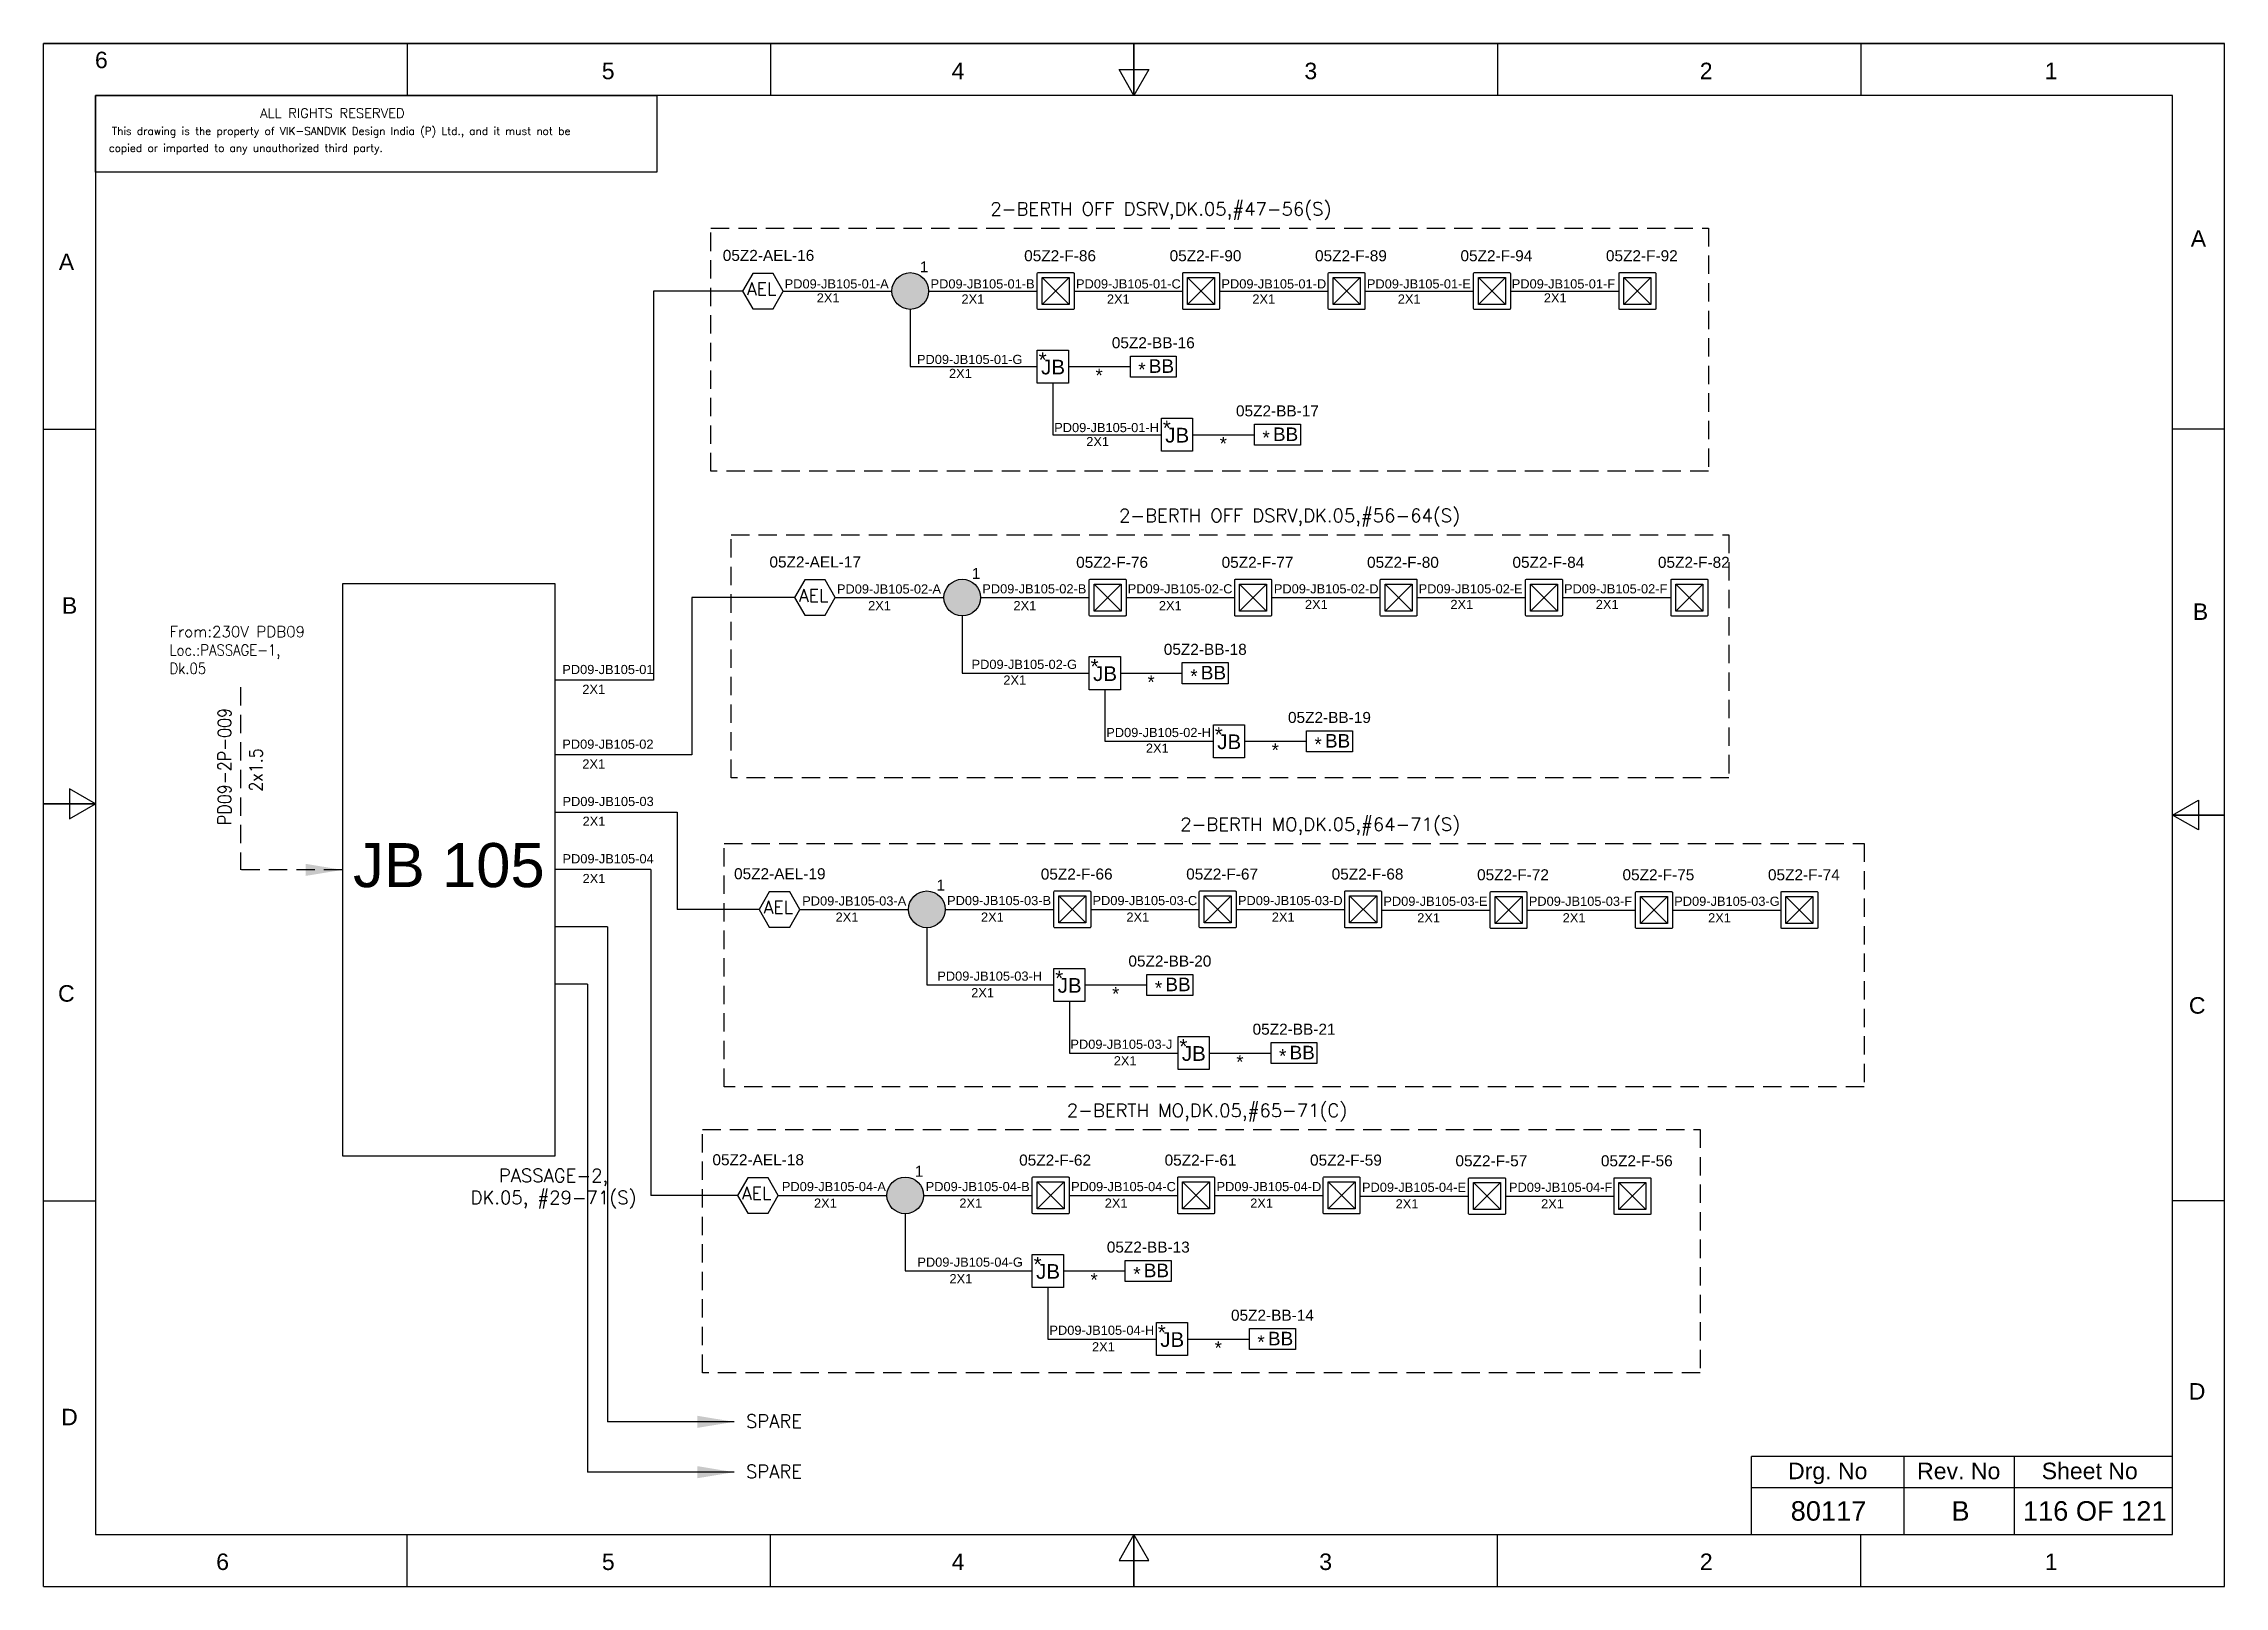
# Model space of a CAD drawing. Header units: inches. Extents: x -3311 to 1429, y -713 to 2436.
# Drawn here: x -672.8 to -375.8, y -461.9 to -251.8 of the extents above; entities that cross this region are included whole.
import ezdxf
from ezdxf.enums import TextEntityAlignment as Align

# ---------------------------------------------------------------- set-up
doc = ezdxf.new("R2010")
doc.units = ezdxf.units.IN
doc.linetypes.add('HIDDEN', pattern=[0.375, 0.25, -0.125])
doc.linetypes.add('SOLID', pattern=[0])
for name, color, linetype in [('BB', 7, 'Continuous'), ('Fmount', 7, 'Continuous'), ('LINE', 3, 'SOLID')]:
    doc.layers.add(name, color=color, linetype=linetype)
for name, color, linetype, lineweight in [('ELEC_TXT-025', 1, 'Continuous', 25), ('HEL-025', 1, 'Continuous', 25), ('HEL-035', 2, 'Continuous', 35)]:
    doc.layers.add(name, color=color, linetype=linetype, lineweight=lineweight)
doc.styles.add('_NORMAL', font='arial.ttf')
doc.styles.add('ROMAN S', font='romans.shx')
doc.styles.add('ROMANS', font='simplex.shx', dxfattribs={"width": 0.88})
doc.styles.get("Standard").update_dxf_attribs({"font": 'arial.ttf'})
doc.dimstyles.get("Standard").update_dxf_attribs({"dimtxt": 0.18, "dimasz": 0.18, "dimexe": 0.18, "dimexo": 0.0625, "dimgap": 0.09, "dimtad": 0, "dimtih": 1, "dimtoh": 1, "dimdec": 4, "dimzin": 0, "dimdsep": 46, "dimtxsty": 'Standard', "dimcen": 0.09, "dimadec": 0, "dimazin": 0, "dimtfac": 1, "dimtdec": 4, "dimtofl": 0, "dimtmove": 0, "dimatfit": 3, "dimfxl": 1, "dimtolj": 1, "dimtzin": 0, "dimarcsym": 0})

msp = doc.modelspace()

# ---------------------------------------------------------------- texts
at = {"color": 7}
for s, height, p in [('PD09-JB105-01-A', 1.25, (-571.8317512940079, -285.1854119856562, 0.0270609315188324)), ('PD09-JB105-01-B', 1.25, (-551.9620722569938, -285.1854119856555, 0.0270609315187806)), ('PD09-JB105-01-C', 1.25, (-532.15545525074, -285.1854119856553, 0.0270609315187806)), ('PD09-JB105-01-D', 1.25, (-512.3488382444843, -285.185411985655, 0.0270609315187806)), ('PD09-JB105-01-E', 1.25, (-492.5422212382286, -285.185411985655, 0.0270609315187806)), ('PD09-JB105-01-F', 1.25, (-472.8098662627303, -285.1854119856555, 0.0270609315188324)), ('2X1', 1.25, (-567.4679775545587, -287.092427198385)), ('2X1', 1.25, (-547.7531449176035, -287.2466779662148, -0.0270609315187806)), ('2X1', 1.25, (-527.9465279113497, -287.2466779662145, -0.0270609315187806)), ('2X1', 1.25, (-508.139910905094, -287.2466779662143, -0.0270609315187806)), ('2X1', 1.25, (-488.3332938988383, -287.2466779662143, -0.0270609315187806)), ('2X1', 1.25, (-468.446092523281, -287.0924271983843)), ('PD09-JB105-01-G', 1.25, (-553.8171400272627, -295.4745317966817, 0.0270609315188324)), ('2X1', 1.25, (-549.4533662878134, -297.3815470094106)), ('*', 1.8, (-529.496704150034, -297.9175549066206)), ('PD09-JB105-01-H', 1.25, (-535.1252238143629, -304.7508649897966, 0.0270609315188324)), ('2X1', 1.25, (-530.7614500749137, -306.6578802025254)), ('*', 1.8, (-512.5855936766457, -307.1938880997351)), ('PD09-JB105-02-A', 1.25, (-564.7137736281162, -326.7303444507579, 0.0270609315187806)), ('PD09-JB105-02-B', 1.25, (-544.9184670715435, -326.7068447439853, 0.0270609315187806)), ('PD09-JB105-02-C', 1.25, (-525.111850065457, -326.7068715174101)), ('PD09-JB105-02-D', 1.25, (-505.2107448713808, -326.7068623845914, 0.0270609315187805)), ('PD09-JB105-02-E', 1.25, (-485.4986160528492, -326.7068623845921, 0.0270609315187806)), ('PD09-JB105-02-F', 1.25, (-465.6919990466899, -326.7068715174093)), ('2X1', 1.25, (-560.4678268726378, -328.9942764101653)), ('2X1', 1.25, (-540.672409866383, -328.9942764101651)), ('2X1', 1.25, (-520.8657928601274, -328.994276410165)), ('2X1', 1.25, (-500.9785914845702, -328.8400256423344, 0.0270609315187806)), ('2X1', 1.25, (-481.1719744783145, -328.8400256423346, 0.0270609315187806)), ('2X1', 1.25, (-461.3653574720587, -328.8400256423342, 0.0270609315187806)), ('PD09-JB105-01', 1.25, (-602.1203471143776, -337.6936666714791)), ('PD09-JB105-02-G', 1.25, (-546.3782452470728, -336.9959913284364)), ('2X1', 1.25, (-542.0516036724415, -339.1291454533614, 0.0270609315187806)), ('*', 1.8, (-522.4159690988126, -339.6651533505715, 0.0270609315187806)), ('2X1', 1.25, (-599.3894043741087, -340.387310463524)), ('PD09-JB105-02', 1.25, (-602.1203471143776, -347.8607137014552)), ('PD09-JB105-02-H', 1.25, (-528.0364638506658, -346.2723245215513)), ('2X1', 1.25, (-522.6404931990495, -348.4054786464762, 0.0270609315187806)), ('*', 1.8, (-505.5048586254243, -348.941486543686, 0.0270609315187806)), ('2X1', 1.25, (-599.3894043741087, -350.5543574935)), ('PD09-JB105-03', 1.25, (-602.0901128864092, -355.6623448373866)), ('2X1', 1.25, (-599.3591701461404, -358.3559886294315)), ('PD09-JB105-04', 1.25, (-602.0901128864092, -363.4639759733182)), ('2X1', 1.25, (-599.3591701461404, -366.157619765363)), ('PD09-JB105-03-A', 1.25, (-569.442314354153, -369.2054947327157, -0.0270609315187806)), ('PD09-JB105-03-B', 1.25, (-549.7174187867381, -369.1558999327336, -0.0270609315187806)), ('PD09-JB105-03-C', 1.25, (-529.9108017806515, -369.1559267061582, -0.0541218630375612)), ('PD09-JB105-03-D', 1.25, (-510.1041847742995, -369.1559175733403, -0.0270609315187806)), ('PD09-JB105-03-E', 1.25, (-490.2975677680437, -369.2520303895044, -0.0270609315187806)), ('PD09-JB105-03-F', 1.25, (-470.490950761789, -369.2520303895044, -0.0270609315187806)), ('PD09-JB105-03-G', 1.25, (-450.6843337556315, -369.2520395223219, -0.0541218630375612)), ('2X1', 1.25, (-564.8978172071232, -371.4100538092787, -0.0270609315187806)), ('2X1', 1.25, (-545.1024002017816, -371.4101214255459, -0.0270609315187806)), ('2X1', 1.25, (-525.2957831955259, -371.4101214255457, -0.0270609315187806)), ('2X1', 1.25, (-505.4891661892702, -371.4101214255454, -0.0270609315187806)), ('2X1', 1.25, (-485.6825491830163, -371.5062342417094, -0.0270609315187806)), ('2X1', 1.25, (-465.8759321767615, -371.5062342417094, -0.0270609315187806)), ('2X1', 1.25, (-446.0693151705058, -371.5062342417093, -0.0270609315187806)), ('PD09-JB105-03-H', 1.25, (-551.0456195425108, -379.445046517184, -0.0541218630375612)), ('2X1', 1.25, (-546.4306009573852, -381.6992412365714, -0.0270609315187806)), ('*', 1.8, (-527.2359017016242, -382.114208539319, -0.0270609315187806)), ('PD09-JB105-03-J', 1.25, (-532.9177931791287, -388.7213797102983, -0.0541218630375612)), ('2X1', 1.25, (-527.0194904839932, -390.9755744296857, -0.0270609315187806)), ('*', 1.8, (-510.3247912282359, -391.3905417324335, -0.0270609315187806)), ('PD09-JB105-04-A', 1.25, (-572.2116541629488, -408.1024275143061)), ('PD09-JB105-04-B', 1.25, (-552.6295231550589, -408.1024275143062)), ('PD09-JB105-04-C', 1.25, (-532.8229061489723, -408.1024542877311, -0.0270609315187806)), ('PD09-JB105-04-D', 1.25, (-513.0162891426202, -408.1024451549131)), ('2X1', 1.25, (-567.8409456071781, -410.3565813908514)), ('2X1', 1.25, (-548.0455286018363, -410.3566490071186)), ('2X1', 1.25, (-528.2389115955806, -410.3566490071184)), ('2X1', 1.25, (-508.432294589325, -410.3566490071182)), ('PD09-JB105-04-E', 1.25, (-493.2096721363645, -408.1985579710771)), ('2X1', 1.25, (-488.6256775830711, -410.4527618232823)), ('PD09-JB105-04-F', 1.25, (-473.189769131744, -408.198557971077)), ('2X1', 1.25, (-468.8190605768153, -410.4527618232821)), ('PD09-JB105-04-G', 1.25, (-553.7601811069649, -418.3915649659392)), ('2X1', 1.25, (-549.3894725520362, -420.6457688181442)), ('*', 1.8, (-530.179030101679, -421.0607361208918)), ('PD09-JB105-04-H', 1.25, (-535.7750657802976, -427.6678981590534)), ('2X1', 1.25, (-529.9783620786442, -429.9221020112585)), ('*', 1.8, (-513.2679196282907, -430.3370693140063))]:
    msp.add_text(s, height=height, dxfattribs=at).set_placement(p)
at = {"color": 7, "lineweight": 30}
msp.add_text('JB 105', height=6, dxfattribs=at).set_placement((-617.5691008368663, -363.7046667934412), align=Align.MIDDLE_CENTER)
at = {"color": 7}
for s, height, p in [('Drg. No', 2.245994999999999, (-429.7769910977254, -446.1968448396528)), ('Rev. No', 2.245994999999999, (-411.9393754687821, -446.1968448396524)), ('Sheet No', 2.245994999999999, (-394.0979740248945, -446.1968448396528)), ('80117', 2.65275, (-429.6692956857527, -451.6419605317905)), ('B', 2.65275, (-411.6986251021693, -451.6419605317897)), ('116 OF 121', 2.65275, (-393.4121075521903, -451.6419605317897))]:
    msp.add_text(s, height=height, dxfattribs=at).set_placement(p, align=Align.MIDDLE_CENTER)
at = {"color": 7, "char_height": 1.8, "attachment_point": 1, "style": '_NORMAL'}
for s, insert, width in [('{\\Fromans|c0;\\C2;2-BERTH OFF DSRV,DK.05,#47-56(S)}', (-543.8154617589803, -273.4589127029535, 0.2161197692336398), 128.8823134951261), ('{\\Fromans|c0;\\C2;2-BERTH OFF DSRV,DK.05,#56-64(S)}', (-526.2936661736707, -315.2065111469038, 0.2431807007524204), 128.8823134951261), ('{\\Fromans|c0;\\C2;2-BERTH MO,DK.05,#64-71(S)}', (-517.9534297542336, -357.2534289831353, 0.2702416322712009), 128.8823134951261), ('{\\Fromans|c0;\\C2;2-BERTH MO,DK.05,#65-71(C)}', (-533.4070244165282, -396.1999565647081, 0.2973025637899815), 128.8823134951261), ('{\\Fromans|c0;\\C2;SPARE}', (-577.0992708445314, -438.515852988743), 8.165826236390785), ('{\\Fromans|c0;\\C2;SPARE}', (-577.0992708445314, -445.3714818885418), 8.165826236390785)]:
    msp.add_mtext(s, dxfattribs=dict(at, insert=insert, width=width))
at = {"color": 7, "insert": (-655.606448161448, -331.1666440496119), "char_height": 1.5, "width": 44.84489767942082, "attachment_point": 1}
msp.add_mtext('{\\Fromans|c0;\\C2;From:230V PDB09 \\P\\Fsimplex|c0;\\W0.88;Loc.:PASSAGE-1,\\PDk.05}', dxfattribs=at)
at = {"color": 7, "insert": (-649.0117681928783, -358.2564113479411), "char_height": 1.8, "width": 17.12963194783359, "attachment_point": 1, "rotation": 90, "style": '_NORMAL'}
msp.add_mtext('{\\Fromans|c0;\\W0.88;PD09-2P-009}', dxfattribs=at)
at = {"color": 7, "insert": (-644.7408167927401, -353.6945667426085), "char_height": 1.8, "attachment_point": 1, "rotation": 90, "style": '_NORMAL'}
msp.add_mtext('{\\Fsimplex|c0;\\W0.88;2x1.5}', dxfattribs=at)
at = {"color": 7, "insert": (-614.6174040735891, -405.0661715023964), "char_height": 1.8, "attachment_point": 1, "style": '_NORMAL'}
msp.add_mtext('\\pxqc;{\\Fromans|c0;\\C2;PASSAGE-2, \\PDK.05, #29-71(S)}', dxfattribs=at)

# ---------------------------------------------------------------- blocks, each defined once
blk = doc.blocks.new('fr')
at = {"color": 7, "linetype": 'Continuous'}
for p, q in [((33763.99041882888, 4500.404704292372), (33466.99094982888, 4500.404704292372)), ((33466.99094982888, 4500.404704292372), (33763.99041882888, 4500.404704292372)), ((33466.99094982888, 4290.333634292372), (33466.99094982888, 4500.404704292372)), ((33516.49086132888, 4500.404704292372), (33516.49086132888, 4493.331604292372)), ((33565.99077282888, 4500.404704292372), (33565.99077282888, 4493.331604292372)), ((33615.49068432888, 4500.404704292372), (33615.49068432888, 4493.331604292372)), ((33615.49068432888, 4493.331604292372), (33615.49068432888, 4500.404704292372)), ((33615.49068432888, 4500.404704292372), (33615.49068432888, 4493.331604292372)), ((33664.99059582888, 4500.404704292372), (33664.99059582888, 4493.331604292372)), ((33714.49050732888, 4500.404704292372), (33714.49050732888, 4493.331604292372)), ((33763.99041882888, 4290.333634292372), (33763.99041882888, 4500.404704292372)), ((33763.99041882888, 4290.333634292372), (33763.99041882888, 4500.404704292372)), ((33615.49068432888, 4493.331604292372), (33613.44882182088, 4496.868154292371)), ((33613.44882182088, 4496.868154292371), (33617.53254683689, 4496.868154292371)), ((33617.53254683689, 4496.868154292371), (33615.49068432888, 4493.331604292372)), ((33756.91731882888, 4493.331604292372), (33474.06404982888, 4493.331604292372)), ((33474.06404982888, 4493.331604292372), (33474.06404982888, 4297.406734292372)), ((33756.91731882888, 4297.406734292372), (33756.91731882888, 4493.331604292372)), ((33466.99094982888, 4447.886936792373), (33474.06404982888, 4447.886936792373)), ((33763.99041882888, 4447.886936792373), (33756.91731882888, 4447.886936792373)), ((33474.06404982888, 4396.869169292371), (33470.52749982888, 4398.911031800373)), ((33470.52749982888, 4398.911031800373), (33470.52749982888, 4394.827306784372)), ((33466.99094982888, 4396.869169292371), (33474.06404982888, 4396.869169292371)), ((33474.06404982888, 4396.869169292371), (33466.99094982888, 4396.869169292371)), ((33466.99094982888, 4396.869169292371), (33474.06404982888, 4396.869169292371)), ((33470.52749982888, 4394.827306784372), (33474.06404982888, 4396.869169292371)), ((33756.91731882888, 4395.369169292371), (33760.45386882887, 4397.411031800371)), ((33760.45386882887, 4397.411031800371), (33760.45386882887, 4393.327306784372)), ((33763.99041882888, 4395.369169292371), (33756.91731882888, 4395.369169292371)), ((33760.45386882887, 4393.327306784372), (33756.91731882888, 4395.369169292371)), ((33756.91731882888, 4395.369169292371), (33763.99041882888, 4395.369169292371)), ((33763.99041882888, 4395.369169292371), (33756.91731882888, 4395.369169292371)), ((33466.99094982888, 4342.851401792372), (33474.06404982888, 4342.851401792372)), ((33763.99041882888, 4342.851401792372), (33756.91731882888, 4342.851401792372)), ((33474.06404982888, 4297.406734292372), (33756.91731882888, 4297.406734292372)), ((33516.49086132888, 4290.333634292372), (33516.49086132888, 4297.406734292372)), ((33565.99077282888, 4290.333634292372), (33565.99077282888, 4297.406734292372)), ((33615.49068432888, 4297.406734292372), (33613.44882182088, 4293.870184292372)), ((33615.49068432888, 4290.333634292372), (33615.49068432888, 4297.406734292372)), ((33617.53254683689, 4293.870184292372), (33615.49068432888, 4297.406734292372)), ((33615.49068432888, 4297.406734292372), (33615.49068432888, 4290.333634292372)), ((33615.49068432888, 4290.333634292372), (33615.49068432888, 4297.406734292372)), ((33664.99059582888, 4290.333634292372), (33664.99059582888, 4297.406734292372)), ((33714.49050732888, 4290.333634292372), (33714.49050732888, 4297.406734292372)), ((33613.44882182088, 4293.870184292372), (33617.53254683689, 4293.870184292372)), ((33466.99094982888, 4290.333634292372), (33763.99041882888, 4290.333634292372)), ((33466.99094982888, 4290.333634292372), (33763.99041882888, 4290.333634292372))]:
    blk.add_line(p, q, dxfattribs=at)
at = {"color": 7, "style": '_NORMAL'}
for s, p in [('6', (33474.85554122253, 4498.184568051995)), ('5', (33543.88086868043, 4496.684568051995)), ('4', (33591.52292783513, 4496.684568051995)), ('3', (33639.57026672662, 4496.684568051994)), ('2', (33693.41447692277, 4496.684568051995)), ('1', (33740.39470872623, 4496.684568051995)), ('A', (33760.45386882887, 4473.878661882723)), ('A', (33470.10256842159, 4470.684646417788)), ('B', (33470.52499920517, 4423.895143770592)), ('B', (33760.73536651571, 4423.056339053171)), ('C', (33470.08476970382, 4371.074991954313)), ('C', (33760.28539060379, 4369.440827315858)), ('D', (33760.2726824658, 4316.886883350412)), ('D', (33470.50885169667, 4313.392487638034)), ('6', (33491.36728552911, 4293.686598051996)), ('5', (33543.89261298701, 4293.686598051996)), ('4', (33591.53467214172, 4293.686598051996)), ('3', (33641.59491144936, 4293.686598051996)), ('2', (33693.42622122935, 4293.686598051996)), ('1', (33740.40645303282, 4293.686598051996))]:
    blk.add_text(s, height=2.245709249999999, dxfattribs=at).set_placement(p, align=Align.MIDDLE_CENTER)
blk = doc.blocks.new('A$C4BAD7D21')
at = {"layer": 'HEL-025'}
blk.add_lwpolyline([(-34000.00013845507, -7.23888515495e-05), (-34000.00013845501, 2086.008166713233), (-18713.72949524718, 2086.008166713277), (-18713.72949524724, -7.23888078937e-05)], close=True, dxfattribs=at)
at = {"layer": 'HEL-025', "style": 'ROMANS'}
for s, p in [('This drawing is the property of VIK-SANDVIK Design India (P) Ltd., and it must not be', (-33557.56104603212, 1015.847137906297)), (' copied or imparted to any unauthorized third party.', (-33784.71575493622, 550.1417873854515))]:
    blk.add_text(s, height=210, dxfattribs=at).set_placement(p)
at = {"layer": 'HEL-035', "style": 'ROMANS'}
blk.add_text('     ALL RIGHTS RESERVED', height=262.5, dxfattribs=at).set_placement((-30497.35732344113, 1475.667350434829))
blk = doc.blocks.new('FIXED_KEY_SWITCH')
h = blk.add_hatch(color=1)
h.dxf.hatch_style = 1
edge = h.paths.add_edge_path()
edge.add_arc((848.1293472096052, 1737.458094578189), 2.5, 0, 360)
at = {"color": 1}
blk.add_circle((848.1293472096052, 1737.458094578189), 2.5, dxfattribs=at)
at = {"color": 7, "insert": (849.4370786624187, 1741.499464984656), "char_height": 1.5, "attachment_point": 1, "style": '_NORMAL'}
blk.add_mtext_dynamic_manual_height_columns('1', width=1.5, gutter_width=7.5, heights=[0], dxfattribs=at)
blk = doc.blocks.new('SWT')
blk.add_blockref('FIXED_KEY_SWITCH', (0, 0))
blk.add_attdef('TAG_NO', (844.5529265958943, 1741.112352781243), '', height=1.5)
blk = doc.blocks.new('AEL')
at = {"color": 4}
blk.add_lwpolyline([(989.9752931674598, -190.0937488762077), (992.7522595313308, -190.0937488762077), (994.140742713266, -187.6888254596407), (992.7522595313308, -185.2839020430737), (989.9752931674598, -185.2839020430737), (988.5868099855245, -187.6888254596407)], close=True, dxfattribs=at)
at = {"color": 4, "style": 'ROMANS'}
blk.add_text('AEL', height=1.725, dxfattribs=at).set_placement((989.1959836497424, -188.2711585409042))
blk = doc.blocks.new('AEL_L')
blk.add_blockref('AEL', (0, 0))
blk.add_attdef('TAG_NO', (986.5509174898416, -183.5896636619281), '', height=1.5)
blk = doc.blocks.new('LED FLUSH MOUNT')
for p, q in [((114817.5814173525, 79431.82363872256), (114604.2757797349, 79218.75747545897)), ((114604.2757797349, 79431.82363872256), (114817.5814173525, 79218.75747545897))]:
    blk.add_line(p, q)
blk.add_lwpolyline([(114571.9285985437, 79470.29055709078), (114849.9285985437, 79470.29055709078, -0.4142135623730951), (114855.9285985437, 79464.29055709078), (114855.9285985437, 79186.29055709078, -0.4142135623730951), (114849.9285985437, 79180.29055709078), (114571.9285985437, 79180.29055709078, -0.4142135623730951), (114565.9285985437, 79186.29055709078), (114565.9285985437, 79464.29055709078, -0.4142135623730951)], format="xyb", close=True)
blk.add_lwpolyline([(114604.2757797349, 79431.82363872256), (114817.5814173525, 79431.82363872256), (114817.5814173525, 79218.75747545897), (114604.2757797349, 79218.75747545897)], close=True)
blk = doc.blocks.new('LED Flush Mounted Light 22W')
blk.add_blockref('LED FLUSH MOUNT', (0, 0))
at = {"style": 'ROMANS', "width": 0.7}
blk.add_attdef('TAG_NO.:', (113905.2667606234, 79578.64476839203), '', height=250, dxfattribs=at)
blk = doc.blocks.new('bunk_light')
blk.add_lwpolyline([(17772.6153376319, 202985.8680182989), (18111.61633732123, 202985.8680182989), (18111.61633732123, 202830.1958095438), (17772.6153376319, 202830.1958095438)], close=True)
at = {"char_height": 100, "attachment_point": 1}
for s, insert in [('*', (17831.10352993814, 202936.6558869556)), ('BB', (17909.15859820797, 202961.6062440904))]:
    blk.add_mtext_dynamic_manual_height_columns(s, width=182.5954301011697, gutter_width=7.5, heights=[0], dxfattribs=dict(at, insert=insert))
blk = doc.blocks.new('LED_BUNK _LIGHT')
at = {"xscale": 0.8, "yscale": 0.8, "zscale": 0.8}
blk.add_blockref('bunk_light', (4435.88410588033, 38936.16159859719), dxfattribs=at)
at = {"style": 'ROMAN S', "width": 0.7}
blk.add_attdef('TAG_NO:', text='', height=250, dxfattribs=at).set_placement((18766.52006118232, 201415.2856696852), align=Align.CENTER)
blk = doc.blocks.new('JB')
blk.add_lwpolyline([(1661.354836109819, 1973.015490007485), (1665.586223044087, 1973.015490007485), (1665.586223044087, 1968.503420436695), (1661.354836109819, 1968.503420436695)], close=True)
at = {"color": 7}
for s, p in [('*', (1661.53748470097, 1970.678877920027)), ('JB', (1661.872987417942, 1969.694719180602))]:
    blk.add_text(s, height=2, dxfattribs=at).set_placement(p)
blk = doc.blocks.new('JB_FOR_BUNKLIGHT')
blk.add_blockref('JB', (0, 0))
blk.add_attdef('TAG_NO:', (1659.455903581978, 1975.187334368848), '', height=1.5)

# ---------------------------------------------------------------- linework, layer by layer
for p, q in [((-589.6912173488192, -285.5317467756756), (-589.6912173488194, -338.5337613328302)), ((-577.5737381432458, -285.5317467756756), (-589.6912173488194, -285.5317467756756)), ((-554.7243884092526, -288.0317467756761), (-554.7243884092537, -295.8208665867014)), ((-533.1975844687277, -295.8208665867019), (-524.7563519203395, -295.8208665867019)), ((-535.3132779358621, -298.0769013720968), (-535.3132779358621, -305.0971997798157)), ((-516.2864739953384, -305.0971997798164), (-507.8452414469511, -305.0971997798164)), ((-570.4930030920273, -327.2793452196263, 0.0270609315187806), (-584.4857020487902, -327.2793452196277)), ((-584.4857020487884, -327.2793452196277), (-584.4857020487884, -348.7008083628068)), ((-547.6436533580312, -329.779345219627, 0.0270609315187806), (-547.6436533580323, -337.5684650306523, 0.0270609315187806)), ((-526.1168494175063, -337.5684650306528, 0.0270609315187806), (-517.6756168691181, -337.5684650306528, 0.0270609315187806)), ((-528.2325428846407, -339.8244998160477, 0.0270609315187806), (-528.2325428846407, -346.8447982237666, 0.0270609315187806)), ((-509.205738944117, -346.8447982237673, 0.0270609315187806), (-500.7645063957298, -346.8447982237673, 0.0270609315187806)), ((-584.4857020487884, -348.7008083628068), (-603.0975676933373, -348.7008083628063)), ((-586.4580980817694, -356.5024394987372), (-586.4580980817682, -369.7284004083753)), ((-590.0388650625932, -364.3040706346694), (-603.0975676933373, -364.3040706346694)), ((-590.0388650625932, -364.304070634669), (-590.0388650625913, -408.6749279899478)), ((-595.9625855653717, -372.1057017706016), (-603.0975676933373, -372.1057017706016)), ((-595.9625855653717, -372.1057017706012), (-595.9625855653717, -439.5128467908734)), ((-552.4635859608428, -372.2284004083745, -0.0270609315187806), (-552.463585960844, -380.0175202193998, -0.0270609315187806)), ((-598.6840701238466, -379.9073329065338), (-603.0975676933373, -379.9073329065338)), ((-598.6840701238466, -379.9073329065334), (-598.6840701238466, -446.3684756906723)), ((-530.9367820203179, -380.0175202194002, -0.0270609315187806), (-522.4955494719297, -380.0175202194002, -0.0270609315187806)), ((-533.0524754874523, -382.2735550047952, -0.0270609315187806), (-533.0524754874523, -389.2938534125141, -0.0270609315187806)), ((-514.0256715469286, -389.2938534125147, -0.0270609315187806), (-505.5844389985414, -389.2938534125147, -0.0270609315187806)), ((-578.2560640948917, -408.6749279899479), (-590.0388650625932, -408.6749279899477)), ((-555.4067143608976, -411.1749279899473), (-555.4067143608987, -418.9640478009726)), ((-535.9956038875071, -421.220082586368), (-535.9956038875071, -428.2403809940869)), ((-533.8799104203727, -418.964047800973), (-525.4386778719845, -418.964047800973)), ((-516.9687999469834, -428.2403809940876), (-508.5275673985961, -428.2403809940876))]:
    msp.add_line(p, q)
at = {"color": 7, "linetype": 'Continuous'}
for p, q in [((-382.8313300846708, -444.2482094932793), (-440.1502045883859, -444.2482094932793)), ((-440.1502045883859, -454.8439843088345), (-440.1502045883859, -444.2482094932793)), ((-419.3776029328105, -454.8439843088345), (-419.3776029328105, -444.2482094932793)), ((-404.3613331771917, -454.8439843088345), (-404.3613331771917, -444.2482094932793)), ((-440.1502045883859, -448.4310045647571), (-382.8313300846708, -448.4310045647571))]:
    msp.add_line(p, q, dxfattribs=at)
at = {"linetype": 'HIDDEN', "ltscale": 10}
for points, elevation in [([(-581.888903383604, -276.9626089995947), (-446.0187377420079, -276.9626089995947), (-446.0187377420079, -310.0849357211609), (-581.888903383604, -310.0849357211609)], -0.0541218630375611), ([(-579.132290410771, -318.710207443545), (-443.262124769175, -318.710207443545), (-443.262124769175, -351.8325341651112), (-579.132290410771, -351.8325341651112)], -0.0270609315187805), ([(-583.0374851269426, -399.7036528613494), (-447.1673194853465, -399.7036528613494), (-447.1673194853465, -432.8259795829156), (-583.0374851269426, -432.8259795829156)], 0.0270609315187806)]:
    msp.add_lwpolyline(points, close=True, dxfattribs=dict(at, elevation=elevation))
msp.add_lwpolyline([(-603.0975676933373, -325.4034183871729), (-632.072345915316, -325.4034183871727), (-632.072345915316, -403.3043376733639), (-603.0975676933373, -403.3043376733642)], close=True)
msp.add_lwpolyline([(-645.9583254890073, -339.4760847132411), (-645.9583254890073, -364.3538780302683)], dxfattribs=at)
msp.add_lwpolyline([(-580.0943567268878, -360.7571252797766), (-424.8354794675834, -360.7571252797766), (-424.8354794675834, -393.8794520013428), (-580.0943567268878, -393.8794520013428)], close=True, dxfattribs=at)
at = {"layer": 'LINE', "color": 0}
for p, q in [((-572.0198054155057, -285.5317467756759), (-557.2243884092508, -285.5317467756759)), ((-552.2243884092508, -285.5317467756756), (-537.428971402996, -285.5317467756756)), ((-532.4177714029969, -285.5317467756753), (-517.6223543967421, -285.5317467756753)), ((-512.6111543967413, -285.5317467756752), (-497.8157373904864, -285.5317467756752)), ((-492.8045373904856, -285.5317467756752), (-478.0091203842308, -285.5317467756752)), ((-472.9979203842299, -285.5317467756752), (-458.202503377975, -285.5317467756752)), ((-554.724388409254, -295.8208665867014), (-537.4289714029956, -295.8208665867019)), ((-535.3132779358621, -305.0971997798163), (-520.5178609296072, -305.0971997798163)), ((-564.9390703642853, -327.2793452196263, 0.0270609315187806), (-550.1436533580304, -327.2793452196263, 0.0270609315187806)), ((-545.1436533580304, -327.2793452196261, 0.0270609315187806), (-530.3482363517755, -327.2793452196261, 0.0270609315187806)), ((-525.3370363517746, -327.2793452196258, 0.0270609315187806), (-510.5416193455198, -327.2793452196258, 0.0270609315187806)), ((-505.530419345519, -327.2793452196253, 0.0270609315187806), (-490.7350023392642, -327.2793452196253, 0.0270609315187806)), ((-485.7238023392633, -327.2793452196256, 0.0270609315187806), (-470.9283853330084, -327.2793452196256, 0.0270609315187806)), ((-465.9171853330076, -327.2793452196251, 0.0270609315187806), (-451.1217683267528, -327.2793452196251, 0.0270609315187806)), ((-589.6912173488194, -338.5337613328304), (-603.0975676933373, -338.5337613328304)), ((-547.6436533580326, -337.5684650306523, 0.0270609315187806), (-530.3482363517742, -337.5684650306528, 0.0270609315187806)), ((-528.2325428846407, -346.8447982237672, 0.0270609315187806), (-513.4371258783858, -346.8447982237672, 0.0270609315187806)), ((-603.0673334653687, -356.5024394987379), (-586.4580980817694, -356.5024394987372)), ((-569.7590029670968, -369.7284004083739, -0.0270609315187806), (-554.963585960842, -369.7284004083739, -0.0270609315187806)), ((-549.963585960842, -369.7284004083742, -0.0270609315187806), (-535.1681689545871, -369.7284004083742, -0.0270609315187806)), ((-530.1569689545863, -369.7284004083739, -0.0270609315187806), (-515.3615519483313, -369.7284004083739, -0.0270609315187806)), ((-510.3503519483306, -369.7284004083738, -0.0270609315187806), (-495.5549349420756, -369.7284004083738, -0.0270609315187806)), ((-490.5437349420749, -369.8245132245379, -0.0270609315187806), (-475.74831793582, -369.8245132245379, -0.0270609315187806)), ((-470.7371179358201, -369.8245132245379, -0.0270609315187806), (-455.9417009295652, -369.8245132245379, -0.0270609315187806)), ((-450.9305009295662, -369.8245132245377, -0.0270609315187806), (-436.1350839233114, -369.8245132245377, -0.0270609315187806)), ((-552.4635859608442, -380.0175202193998, -0.0270609315187806), (-535.1681689545858, -380.0175202194002, -0.0270609315187806)), ((-533.0524754874523, -389.2938534125146, -0.0270609315187806), (-518.2570584811974, -389.2938534125146, -0.0270609315187806)), ((-572.7021313671517, -408.6749279899467), (-557.9067143608967, -408.6749279899467)), ((-552.9067143608967, -408.674927989947), (-538.1112973546419, -408.674927989947)), ((-533.1000973546411, -408.6749279899467), (-518.3046803483861, -408.6749279899467)), ((-513.2934803483854, -408.6749279899466), (-498.4980633421305, -408.6749279899466)), ((-493.4868633421297, -408.7710408061106), (-478.6914463358748, -408.7710408061106)), ((-473.680246335874, -408.7710408061104), (-458.8848293296192, -408.7710408061104)), ((-555.406714360899, -418.9640478009726), (-538.1112973546406, -418.964047800973)), ((-535.9956038875071, -428.2403809940874), (-521.2001868812522, -428.2403809940874))]:
    msp.add_line(p, q, dxfattribs=at)
at = {"layer": 'LINE', "color": 7}
msp.add_line((-575.312935694837, -369.7284004083754, -0.0270609315187806), (-586.4580980817694, -369.7284004083754, -0.0270609315187806), dxfattribs=at)

# ---------------------------------------------------------------- block references
for name, p in [('fr', (-34139.74864891355, -4752.250718601207)), ('SWT', (-1402.853735618857, -2022.989841353865)), ('JB_FOR_BUNKLIGHT', (-2198.783807512814, -2266.580321808792)), ('JB_FOR_BUNKLIGHT', (-2181.872697039425, -2275.856655001906)), ('SWT', (-1395.773000567636, -2064.737439797816, 0.0270609315187806)), ('JB_FOR_BUNKLIGHT', (-2191.703072461593, -2308.327920252743, 0.0270609315187806)), ('JB_FOR_BUNKLIGHT', (-2174.791961988204, -2317.604253445857, 0.0270609315187806)), ('SWT', (-1400.592933170448, -2107.186494986564, -0.0270609315187806)), ('JB_FOR_BUNKLIGHT', (-2196.523005064405, -2350.77697544149, -0.0270609315187806)), ('JB_FOR_BUNKLIGHT', (-2179.611894591016, -2360.053308634605, -0.0270609315187806)), ('SWT', (-1403.536061570503, -2146.133022568136)), ('JB_FOR_BUNKLIGHT', (-2199.466133464459, -2389.723503023063)), ('JB_FOR_BUNKLIGHT', (-2182.55502299107, -2398.999836216178))]:
    msp.add_blockref(name, p)
ref = msp.add_blockref('AEL_L', (-1566.160548128771, -97.84292131603497))
ref.add_attrib('TAG_NO', '05Z2-AEL-16', (-580.2633494408306, -281.4325849779619), dxfattribs={"color": 4, "height": 1.5})
ref = msp.add_blockref('AEL_L', (-1559.079813077551, -139.5905197599854, 0.0270609315187806))
ref.add_attrib('TAG_NO', '05Z2-AEL-17', (-573.907581036266, -323.1801834219121, 0.0270609315187806), dxfattribs={"color": 4, "height": 1.5})
ref = msp.add_blockref('AEL_L', (-1563.899745680363, -182.0395749487345, -0.0270609315187806))
ref.add_attrib('TAG_NO', '05Z2-AEL-19', (-578.7275136390776, -365.6292386106614, -0.0270609315187806), dxfattribs={"color": 4, "height": 1.5})
ref = msp.add_blockref('AEL_L', (-1566.842874080417, -220.9861025303073))
ref.add_attrib('TAG_NO', '05Z2-AEL-18', (-581.6706420391324, -404.5757661922341), dxfattribs={"color": 4, "height": 1.5})
at = {"layer": 'BB'}
ref = msp.add_blockref('LED_BUNK _LIGHT', (-954.543967623053, -4932.910874055779), dxfattribs=dict(at, xscale=0.02304, yscale=0.02304, zscale=0.02304))
ref.add_attrib('TAG_NO:', '05Z2-BB-16', dxfattribs={"layer": '0', "height": 1.5}).set_placement((-521.631531773005, -293.7749672381779, 2.3364418786e-06), align=Align.BOTTOM_CENTER)
ref = msp.add_blockref('LED_BUNK _LIGHT', (-937.6328571496647, -4942.187207248894), dxfattribs=dict(at, xscale=0.02304, yscale=0.02304, zscale=0.02304))
ref.add_attrib('TAG_NO:', '05Z2-BB-17', dxfattribs={"layer": '0', "height": 1.5}).set_placement((-504.7204212996176, -303.0513004312941, 2.336441878698914e-06), align=Align.BOTTOM_CENTER)
ref = msp.add_blockref('LED_BUNK _LIGHT', (-947.4632325718317, -4974.65847249973, 0.0270609315187806), dxfattribs=dict(at, xscale=0.02304, yscale=0.02304, zscale=0.02304))
ref.add_attrib('TAG_NO:', '05Z2-BB-18', dxfattribs={"layer": '0', "height": 1.5}).set_placement((-514.5507967217836, -335.5225656821287, 0.0270632679606592), align=Align.BOTTOM_CENTER)
ref = msp.add_blockref('LED_BUNK _LIGHT', (-930.5521220984433, -4983.934805692845, 0.0270609315187806), dxfattribs=dict(at, xscale=0.02304, yscale=0.02304, zscale=0.02304))
ref.add_attrib('TAG_NO:', '05Z2-BB-19', dxfattribs={"layer": '0', "height": 1.5}).set_placement((-497.6396862483962, -344.798898875245, 0.0270632679606593), align=Align.BOTTOM_CENTER)
ref = msp.add_blockref('LED_BUNK _LIGHT', (-952.2831651746433, -5017.107527688478, -0.0270609315187806), dxfattribs=dict(at, xscale=0.02304, yscale=0.02304, zscale=0.02304))
ref.add_attrib('TAG_NO:', '05Z2-BB-20', dxfattribs={"layer": '0', "height": 1.5}).set_placement((-519.3707293245952, -377.9716208708762, -0.027058595076902), align=Align.BOTTOM_CENTER)
ref = msp.add_blockref('LED_BUNK _LIGHT', (-935.3720547012549, -5026.383860881592, -0.0270609315187806), dxfattribs=dict(at, xscale=0.02304, yscale=0.02304, zscale=0.02304))
ref.add_attrib('TAG_NO:', '05Z2-BB-21', dxfattribs={"layer": '0', "height": 1.5}).set_placement((-502.4596188512078, -387.2479540639924, -0.0270585950769019), align=Align.BOTTOM_CENTER)
ref = msp.add_blockref('LED_BUNK _LIGHT', (-955.226293574698, -5056.05405527005), dxfattribs=dict(at, xscale=0.02304, yscale=0.02304, zscale=0.02304))
ref.add_attrib('TAG_NO:', '05Z2-BB-13', dxfattribs={"layer": '0', "height": 1.5}).set_placement((-522.31385772465, -416.918148452449, 2.3364418786e-06), align=Align.BOTTOM_CENTER)
ref = msp.add_blockref('LED_BUNK _LIGHT', (-938.3151831013097, -5065.330388463165), dxfattribs=dict(at, xscale=0.02304, yscale=0.02304, zscale=0.02304))
ref.add_attrib('TAG_NO:', '05Z2-BB-14', dxfattribs={"layer": '0', "height": 1.5}).set_placement((-505.4027472512626, -426.1944816455652, 2.336441878698914e-06), align=Align.BOTTOM_CENTER)
at = {"layer": 'ELEC_TXT-025', "color": 0, "xscale": 0.005, "yscale": 0.005, "zscale": 0.005}
msp.add_blockref('A$C4BAD7D21', (-495.6845983923954, -269.3491551424008), dxfattribs=at)
at = {"layer": 'Fmount'}
ref = msp.add_blockref('LED Flush Mounted Light 22W', (-2517.128217585832, -1656.272767602204), dxfattribs=dict(at, xscale=0.01728, yscale=0.01728, zscale=0.01728))
ref.add_attrib('TAG_NO.:', '05Z2-F-86', dxfattribs={"layer": '0', "height": 1.5}).set_placement((-539.2147334816249, -281.9272567892665), align=Align.BOTTOM_LEFT)
ref = msp.add_blockref('LED Flush Mounted Light 22W', (-2497.321600579578, -1656.272767602204), dxfattribs=dict(at, xscale=0.01728, yscale=0.01728, zscale=0.01728))
ref.add_attrib('TAG_NO.:', '05Z2-F-90', dxfattribs={"layer": '0', "height": 1.5}).set_placement((-519.408116475371, -281.9272567892663), align=Align.BOTTOM_LEFT)
ref = msp.add_blockref('LED Flush Mounted Light 22W', (-2477.514983573323, -1656.272767602204), dxfattribs=dict(at, xscale=0.01728, yscale=0.01728, zscale=0.01728))
ref.add_attrib('TAG_NO.:', '05Z2-F-89', dxfattribs={"layer": '0', "height": 1.5}).set_placement((-499.6014994691154, -281.9272567892663), align=Align.BOTTOM_LEFT)
ref = msp.add_blockref('LED Flush Mounted Light 22W', (-2457.708366567067, -1656.272767602204), dxfattribs=dict(at, xscale=0.01728, yscale=0.01728, zscale=0.01728))
ref.add_attrib('TAG_NO.:', '05Z2-F-94', dxfattribs={"layer": '0', "height": 1.5}).set_placement((-479.7948824628597, -281.9272567892663), align=Align.BOTTOM_LEFT)
ref = msp.add_blockref('LED Flush Mounted Light 22W', (-2437.901749560812, -1656.272767602204), dxfattribs=dict(at, xscale=0.01728, yscale=0.01728, zscale=0.01728))
ref.add_attrib('TAG_NO.:', '05Z2-F-92', dxfattribs={"layer": '0', "height": 1.5}).set_placement((-459.988265456604, -281.9272567892663), align=Align.BOTTOM_LEFT)
ref = msp.add_blockref('LED Flush Mounted Light 22W', (-2510.047482534612, -1698.020366046155, 0.0270609315187806), dxfattribs=dict(at, xscale=0.01728, yscale=0.01728, zscale=0.01728))
ref.add_attrib('TAG_NO.:', '05Z2-F-76', dxfattribs={"layer": '0', "height": 1.5}).set_placement((-532.1339984304063, -323.6748552332169, 0.0270609315187806), align=Align.BOTTOM_LEFT)
ref = msp.add_blockref('LED Flush Mounted Light 22W', (-2490.240865528356, -1698.020366046155, 0.0270609315187806), dxfattribs=dict(at, xscale=0.01728, yscale=0.01728, zscale=0.01728))
ref.add_attrib('TAG_NO.:', '05Z2-F-77', dxfattribs={"layer": '0', "height": 1.5}).set_placement((-512.3273814241506, -323.6748552332169, 0.0270609315187806), align=Align.BOTTOM_LEFT)
ref = msp.add_blockref('LED Flush Mounted Light 22W', (-2470.434248522101, -1698.020366046154, 0.0270609315187806), dxfattribs=dict(at, xscale=0.01728, yscale=0.01728, zscale=0.01728))
ref.add_attrib('TAG_NO.:', '05Z2-F-80', dxfattribs={"layer": '0', "height": 1.5}).set_placement((-492.5207644178949, -323.6748552332168, 0.0270609315187806), align=Align.BOTTOM_LEFT)
ref = msp.add_blockref('LED Flush Mounted Light 22W', (-2450.627631515845, -1698.020366046154, 0.0270609315187806), dxfattribs=dict(at, xscale=0.01728, yscale=0.01728, zscale=0.01728))
ref.add_attrib('TAG_NO.:', '05Z2-F-84', dxfattribs={"layer": '0', "height": 1.5}).set_placement((-472.7141474116392, -323.6748552332168, 0.0270609315187806), align=Align.BOTTOM_LEFT)
ref = msp.add_blockref('LED Flush Mounted Light 22W', (-2430.821014509588, -1698.020366046154, 0.0270609315187806), dxfattribs=dict(at, xscale=0.01728, yscale=0.01728, zscale=0.01728))
ref.add_attrib('TAG_NO.:', '05Z2-F-82', dxfattribs={"layer": '0', "height": 1.5}).set_placement((-452.9075304053817, -323.6748552332165, 0.0270609315187806), align=Align.BOTTOM_LEFT)
ref = msp.add_blockref('LED Flush Mounted Light 22W', (-2514.867415137424, -1740.469421234903, -0.0270609315187806), dxfattribs=dict(at, xscale=0.01728, yscale=0.01728, zscale=0.01728))
ref.add_attrib('TAG_NO.:', '05Z2-F-66', dxfattribs={"layer": '0', "height": 1.5}).set_placement((-536.9539310332161, -366.1239104219651, -0.0270609315187806), align=Align.BOTTOM_LEFT)
ref = msp.add_blockref('LED Flush Mounted Light 22W', (-2495.060798131168, -1740.469421234902, -0.0270609315187806), dxfattribs=dict(at, xscale=0.01728, yscale=0.01728, zscale=0.01728))
ref.add_attrib('TAG_NO.:', '05Z2-F-67', dxfattribs={"layer": '0', "height": 1.5}).set_placement((-517.1473140269603, -366.1239104219649, -0.0270609315187806), align=Align.BOTTOM_LEFT)
ref = msp.add_blockref('LED Flush Mounted Light 22W', (-2475.254181124912, -1740.469421234902, -0.0270609315187806), dxfattribs=dict(at, xscale=0.01728, yscale=0.01728, zscale=0.01728))
ref.add_attrib('TAG_NO.:', '05Z2-F-68', dxfattribs={"layer": '0', "height": 1.5}).set_placement((-497.3406970207046, -366.1239104219647, -0.0270609315187806), align=Align.BOTTOM_LEFT)
ref = msp.add_blockref('LED Flush Mounted Light 22W', (-2455.447564118654, -1740.565534051067, -0.0270609315187806), dxfattribs=dict(at, xscale=0.01728, yscale=0.01728, zscale=0.01728))
ref.add_attrib('TAG_NO.:', '05Z2-F-72', dxfattribs={"layer": '0', "height": 1.5}).set_placement((-477.5340800144464, -366.2200232381288, -0.0270609315187806), align=Align.BOTTOM_LEFT)
ref = msp.add_blockref('LED Flush Mounted Light 22W', (-2435.640947112401, -1740.565534051067, -0.0270609315187806), dxfattribs=dict(at, xscale=0.01728, yscale=0.01728, zscale=0.01728))
ref.add_attrib('TAG_NO.:', '05Z2-F-75', dxfattribs={"layer": '0', "height": 1.5}).set_placement((-457.7274630081934, -366.2200232381288, -0.0270609315187806), align=Align.BOTTOM_LEFT)
ref = msp.add_blockref('LED Flush Mounted Light 22W', (-2415.834330106145, -1740.565534051066, -0.0270609315187806), dxfattribs=dict(at, xscale=0.01728, yscale=0.01728, zscale=0.01728))
ref.add_attrib('TAG_NO.:', '05Z2-F-74', dxfattribs={"layer": '0', "height": 1.5}).set_placement((-437.9208460019375, -366.2200232381289, -0.0270609315187806), align=Align.BOTTOM_LEFT)
ref = msp.add_blockref('LED Flush Mounted Light 22W', (-2517.810543537478, -1779.415948816475), dxfattribs=dict(at, xscale=0.01728, yscale=0.01728, zscale=0.01728))
ref.add_attrib('TAG_NO.:', '05Z2-F-62', dxfattribs={"layer": '0', "height": 1.5}).set_placement((-539.8970594332708, -405.070438003538), align=Align.BOTTOM_LEFT)
ref = msp.add_blockref('LED Flush Mounted Light 22W', (-2498.003926531223, -1779.415948816475), dxfattribs=dict(at, xscale=0.01728, yscale=0.01728, zscale=0.01728))
ref.add_attrib('TAG_NO.:', '05Z2-F-61', dxfattribs={"layer": '0', "height": 1.5}).set_placement((-520.0904424270152, -405.0704380035376), align=Align.BOTTOM_LEFT)
ref = msp.add_blockref('LED Flush Mounted Light 22W', (-2478.197309524967, -1779.415948816475), dxfattribs=dict(at, xscale=0.01728, yscale=0.01728, zscale=0.01728))
ref.add_attrib('TAG_NO.:', '05Z2-F-59', dxfattribs={"layer": '0', "height": 1.5}).set_placement((-500.2838254207595, -405.0704380035374), align=Align.BOTTOM_LEFT)
ref = msp.add_blockref('LED Flush Mounted Light 22W', (-2458.390692518711, -1779.512061632639), dxfattribs=dict(at, xscale=0.01728, yscale=0.01728, zscale=0.01728))
ref.add_attrib('TAG_NO.:', '05Z2-F-57', dxfattribs={"layer": '0', "height": 1.5}).set_placement((-480.4772084145038, -405.1665508197015), align=Align.BOTTOM_LEFT)
ref = msp.add_blockref('LED Flush Mounted Light 22W', (-2438.584075512455, -1779.512061632638), dxfattribs=dict(at, xscale=0.01728, yscale=0.01728, zscale=0.01728))
ref.add_attrib('TAG_NO.:', '05Z2-F-56', dxfattribs={"layer": '0', "height": 1.5}).set_placement((-460.6705914082481, -405.1665508197013), align=Align.BOTTOM_LEFT)

msp.set_redraw_order([(e.dxf.handle, doc.entitydb.next_handle()) for e in msp.query("TEXT MTEXT ATTDEF DIMENSION ARC_DIMENSION")])  # texts and dimensions are drawn at this point

# ---------------------------------------------------------------- leaders
at = {"linetype": 'HIDDEN', "ltscale": 10}
msp.add_leader([(-632.0722974352352, -364.3538780302683), (-645.9583254890073, -364.3538780302683)], dimstyle='Standard', override={"dimasz": 5, "dimarcsym": 1}, dxfattribs=at)
for points in [[(-578.7187084831853, -439.5128467908734), (-595.9625855653717, -439.5128467908734)], [(-578.7187084831853, -446.3684756906723), (-598.6840701238466, -446.3684756906723)]]:
    msp.add_leader(points, dimstyle='Standard', override={"dimasz": 5, "dimarcsym": 1})

doc.saveas('drawing.dxf')
